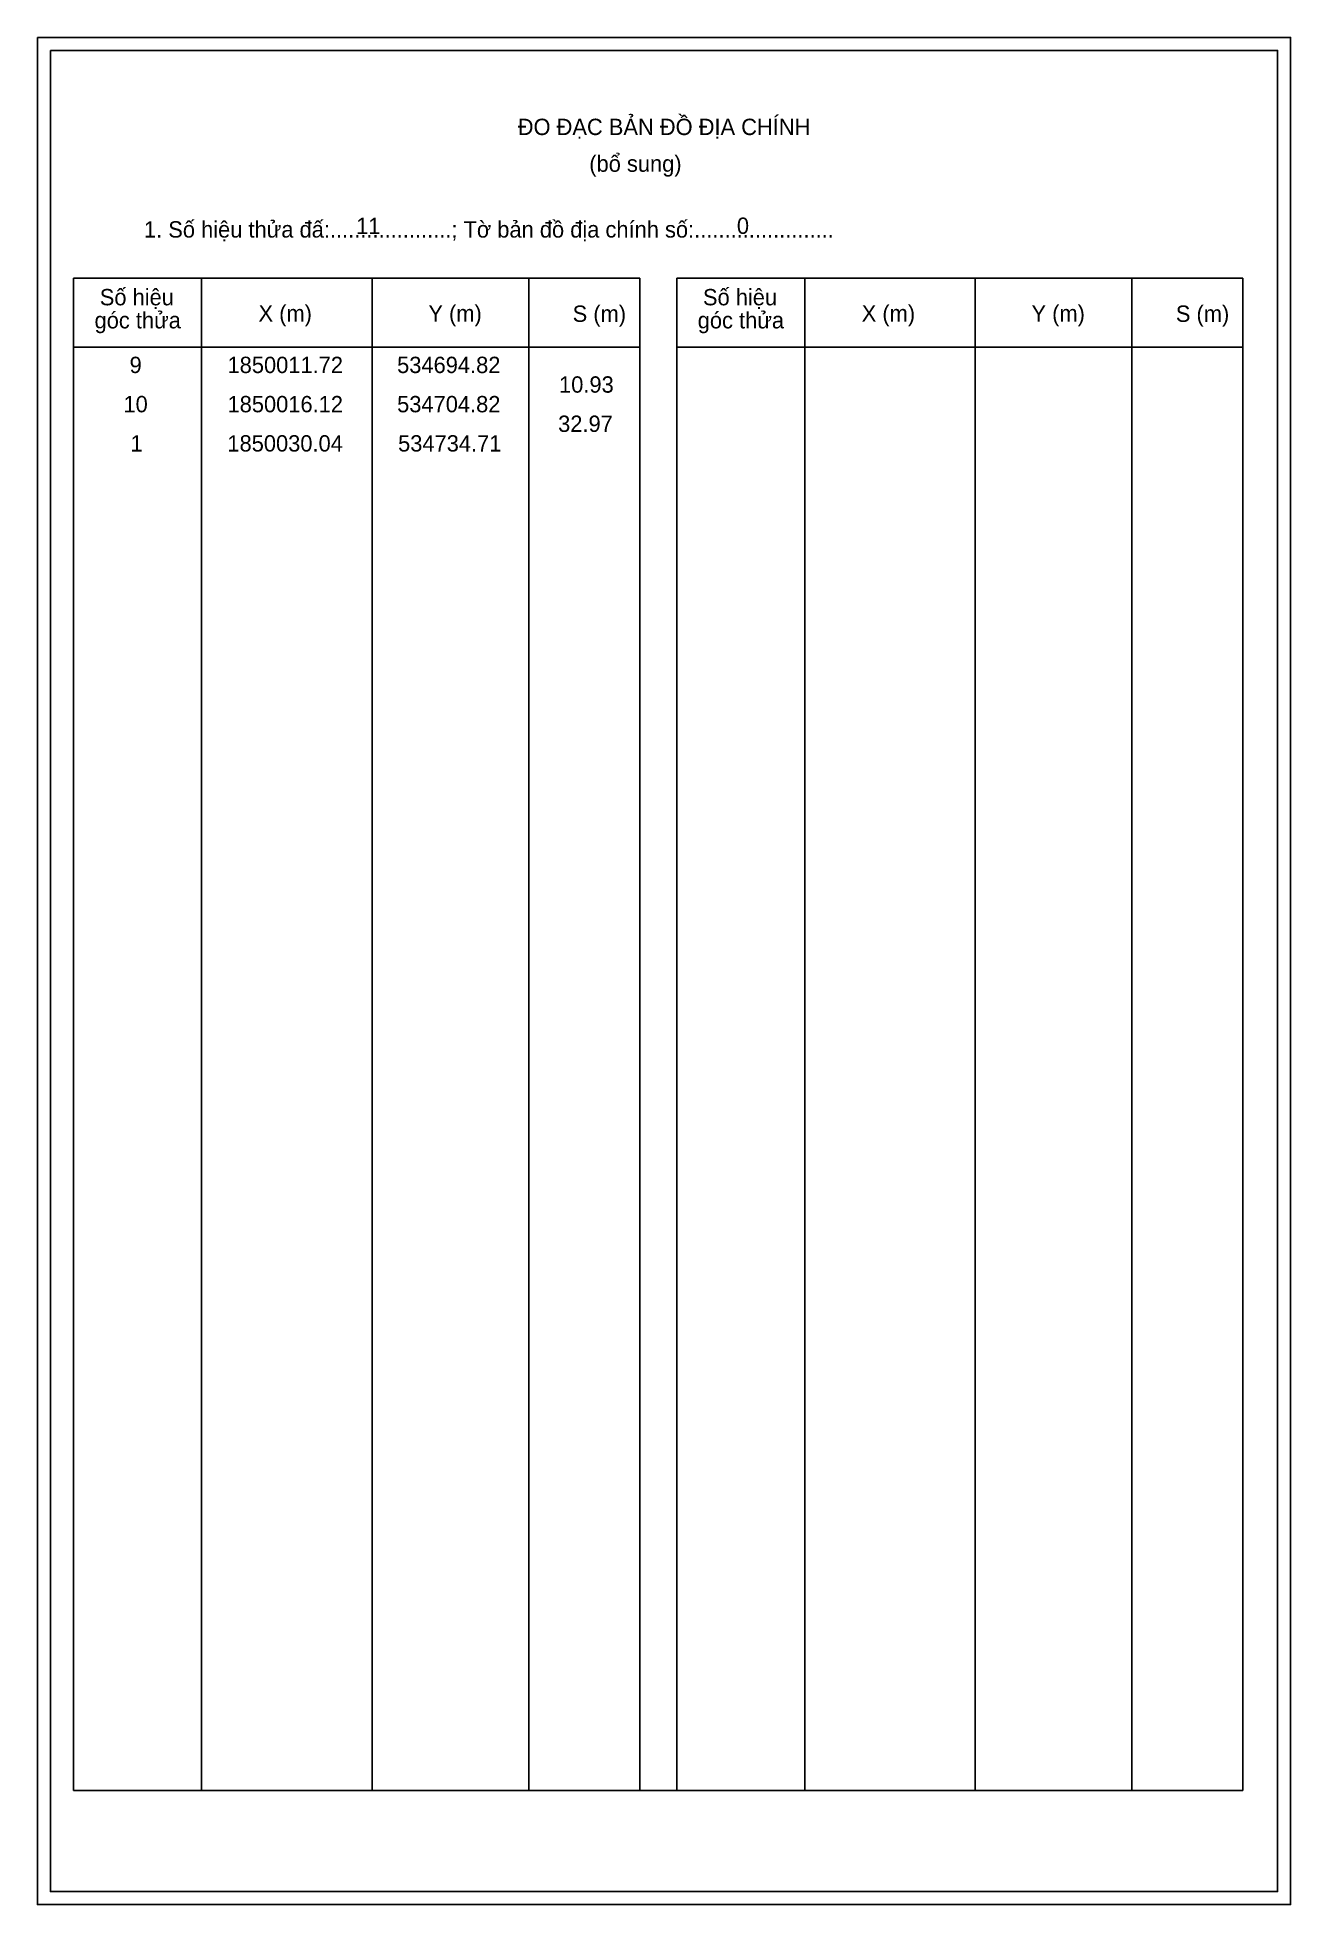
# Model space of a CAD drawing. Extents: x 533804 to 535102, y 1849811 to 1850119.
# Drawn here: x 534910.5 to 535102.2, y 1849813.3 to 1850098.9 of the extents above; entities that cross this region are included whole.
import ezdxf

# ---------------------------------------------------------------- set-up
doc = ezdxf.new("R2010")
doc.units = 0
for name, color, linetype in [('Level 1', 7, 'Continuous'), ('Level 3', 7, 'Continuous'), ('Level 53', 7, 'Continuous'), ('Level 6', 7, 'Continuous'), ('Level 63', 7, 'Continuous')]:
    doc.layers.add(name, color=color, linetype=linetype)

msp = doc.modelspace()

# ---------------------------------------------------------------- texts
at = {"layer": 'Level 1'}
for s, p in [('ĐO ĐẠC BẢN ĐỒ ĐỊA CHÍNH', (534984, 1850083.91)), ('(bổ sung)', (534994.94, 1850078.29)), ('1. Số hiệu thửa đấ:....................; Tờ bản đồ địa chính số:.......................', (534926.83, 1850068.23)), ('Số hiệu', (534920.07, 1850057.87)), ('Số hiệu', (535012.33, 1850057.87)), ('góc thửa', (534919.27, 1850054.34)), ('X (m)', (534944.35, 1850055.39)), ('Y (m)', (534970.33, 1850055.39)), ('S (m)', (534992.4, 1850055.34)), ('góc thửa', (535011.53, 1850054.34)), ('X (m)', (535036.61, 1850055.39)), ('Y (m)', (535062.58, 1850055.39)), ('S (m)', (535084.66, 1850055.34))]:
    msp.add_text(s, height=2.5, dxfattribs=at).set_placement(p)
at = {"layer": 'Level 53'}
for s, p in [('9', (534924.63, 1850047.51)), ('1850011.72', (534939.61, 1850047.51)), ('534694.82', (534965.55, 1850047.51)), ('10.93', (534990.32, 1850044.51)), ('10', (534923.69, 1850041.51)), ('1850016.12', (534939.61, 1850041.51)), ('534704.82', (534965.55, 1850041.51)), ('32.97', (534990.18, 1850038.51)), ('1', (534924.77, 1850035.51)), ('1850030.04', (534939.59, 1850035.51)), ('534734.71', (534965.7, 1850035.51))]:
    msp.add_text(s, height=2.5, dxfattribs=at).set_placement(p)
at = {"layer": 'Level 6'}
for s, p in [('11', (534959.28, 1850068.77)), ('0', (535017.52, 1850068.79))]:
    msp.add_text(s, height=2.5, dxfattribs=at).set_placement(p)

# ---------------------------------------------------------------- linework, layer by layer
at = {"layer": 'Level 1'}
for p, q in [((534912.52, 1850096.85), (534912.52, 1850096.85)), ((534916.05, 1850062), (535002.65, 1850062)), ((534935.64, 1849830.73), (534935.64, 1850062)), ((534961.71, 1849830.73), (534961.71, 1850062)), ((534985.69, 1850062), (534985.69, 1849830.73)), ((535002.65, 1850062), (535002.65, 1849830.73)), ((535008.31, 1850062), (535094.91, 1850062)), ((535027.9, 1849830.73), (535027.9, 1850062)), ((535053.97, 1849830.73), (535053.97, 1850062)), ((535077.94, 1850062), (535077.94, 1849830.73)), ((535094.91, 1850062), (535094.91, 1849830.73)), ((534916.05, 1850051.47), (535002.65, 1850051.47)), ((535008.31, 1850051.47), (535094.91, 1850051.47)), ((534916.05, 1849830.73), (535094.91, 1849830.73)), ((535100.22, 1849826.2), (535100.22, 1849826.2))]:
    msp.add_line(p, q, dxfattribs=at)
at = {"layer": 'Level 3'}
for p, q in [((534916.05, 1850062), (534916.05, 1849830.73)), ((535008.31, 1850062), (535008.31, 1849830.73))]:
    msp.add_line(p, q, dxfattribs=at)
at = {"layer": 'Level 63'}
for points in [[(534910.52, 1850098.85), (535102.22, 1850098.85), (535102.22, 1849813.28), (534910.52, 1849813.28)], [(534912.52, 1850096.85), (535100.22, 1850096.85), (535100.22, 1849815.28), (534912.52, 1849815.28)]]:
    msp.add_lwpolyline(points, close=True, dxfattribs=at)

msp.set_redraw_order([(e.dxf.handle, doc.entitydb.next_handle()) for e in msp.query("TEXT MTEXT ATTDEF DIMENSION ARC_DIMENSION")])  # texts and dimensions are drawn at this point

doc.saveas('drawing.dxf')
